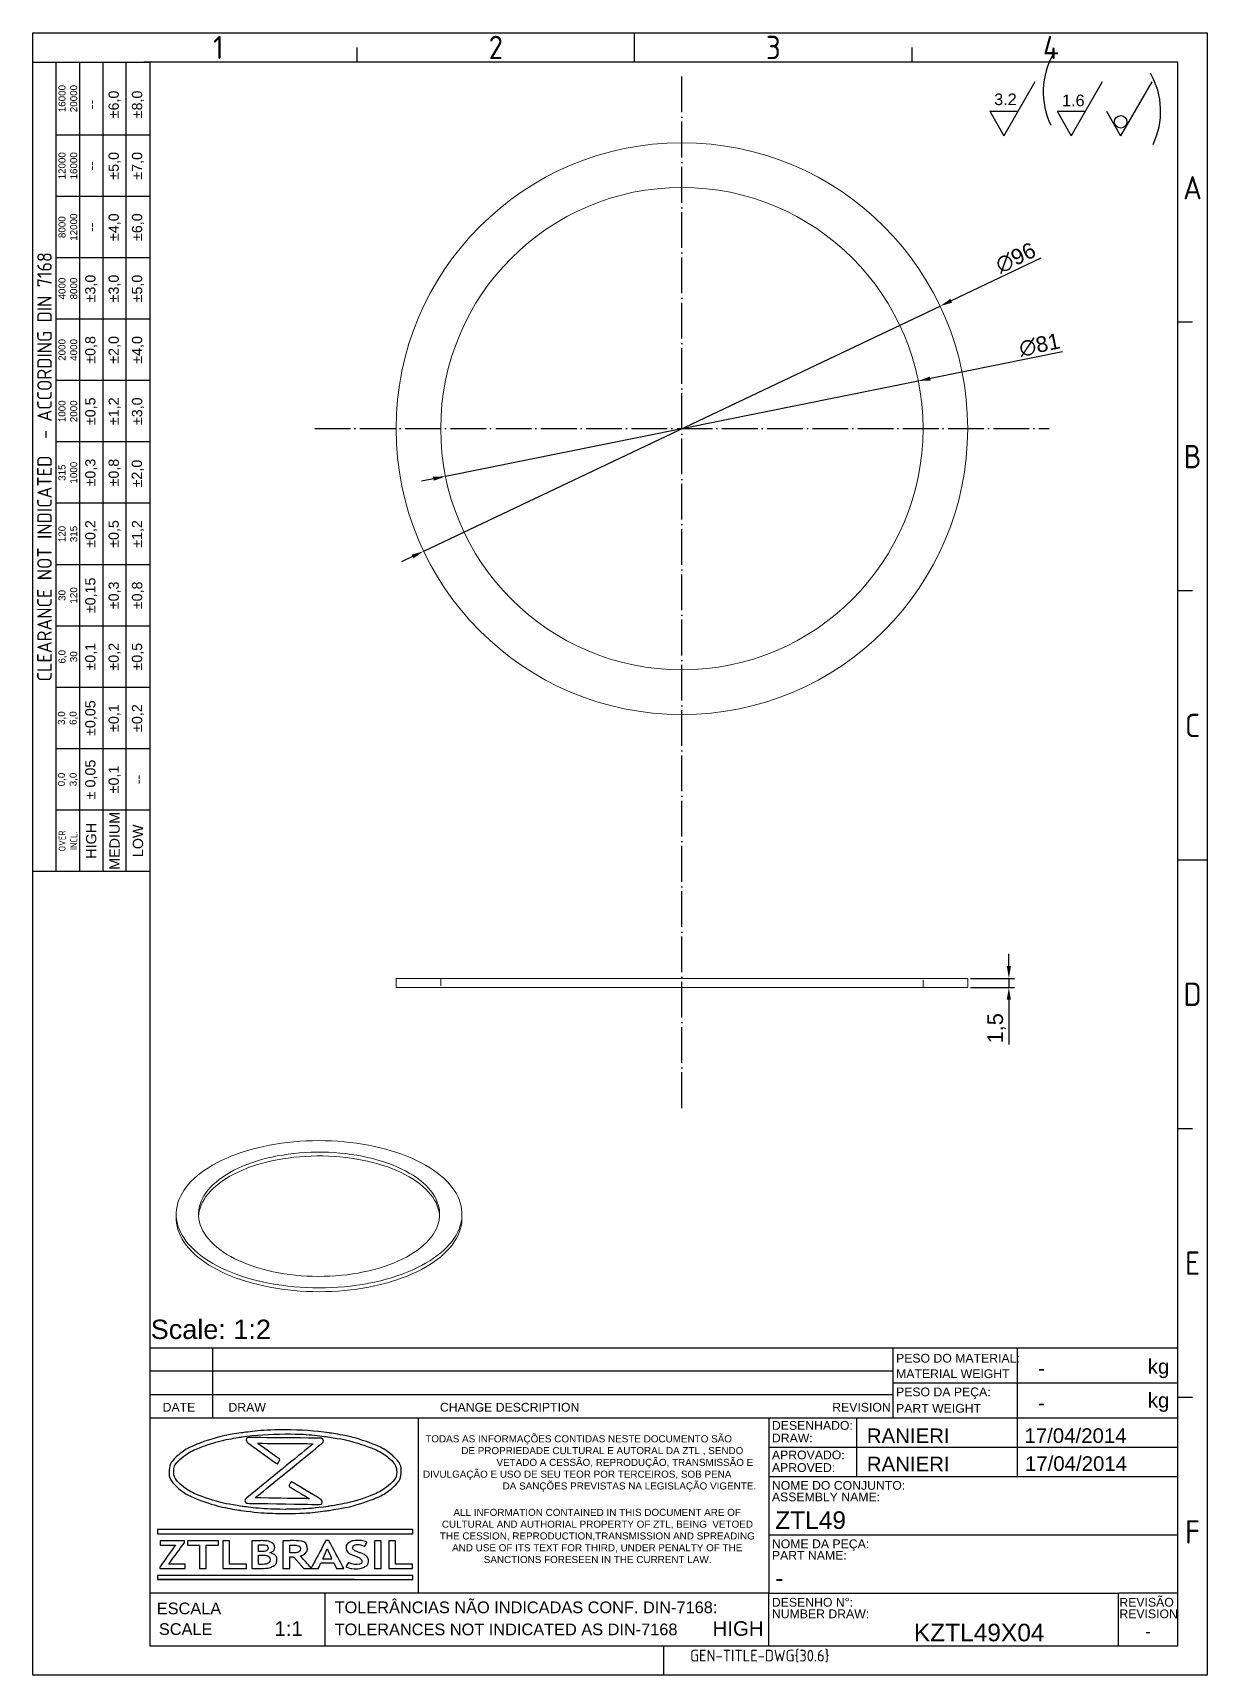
# Model space of a CAD drawing. Header units: millimetres. Extents: x 4337 to 4534, y 1258 to 1534.
import ezdxf
from ezdxf.enums import TextEntityAlignment as Align

# ---------------------------------------------------------------- set-up
doc = ezdxf.new("R2010")
doc.units = ezdxf.units.MM
for name, pattern in [('ACAD_ISO02W100', [15, 12, -3]), ('ACAD_ISO04W100', [30, 24, -3, 0, -3]), ('HIDDEN', [1.905, 1.27, -0.635])]:
    doc.linetypes.add(name, pattern=pattern)
for name, color, linetype, lineweight in [('AM_4', 1, 'ACAD_ISO04W100', 25), ('AM_5', 5, 'Continuous', 25), ('AM_8', 40, 'ACAD_ISO02W100', 35)]:
    doc.layers.add(name, color=color, linetype=linetype, lineweight=lineweight)
doc.layers.add('Camada 1', color=7, linetype='Continuous')
doc.styles.add('ACISOTS', font='isocp.shx', dxfattribs={"height": 1})
doc.styles.get("Standard").update_dxf_attribs({"font": 'arial.ttf'})
doc.dimstyles.new('ISO-25', dxfattribs={"dimscale": 0.75, "dimtxt": 3.5, "dimasz": 2.75, "dimexe": 1.25, "dimexo": 0.625, "dimtad": 1, "dimtxsty": 'Standard', "dimcen": 2.5, "dimadec": 0, "dimazin": 0, "dimtfac": 1, "dimtmove": 0, "dimatfit": 3, "dimfxl": 1, "dimarcsym": 0})

msp = doc.modelspace()

# ---------------------------------------------------------------- texts
at = {"color": 135, "lineweight": 25, "style": 'ACISOTS'}
for s, p in [('1', (4367.781, 1531.393)), ('2', (4414.389, 1531.393)), ('3', (4460.997, 1531.393)), ('4', (4507.606, 1531.393)), ('A', (4531.4, 1507.843)), ('B', (4531.4, 1462.707)), ('C', (4531.4, 1417.571)), ('D', (4531.4, 1372.434)), ('E', (4531.4, 1327.298)), ('F', (4531.4, 1282.161))]:
    msp.add_text(s, height=3.925, dxfattribs=at).set_placement(p, align=Align.MIDDLE)
for s, height, p in [('PESO DO MATERIAL:', 1.47184, (4481.604, 1310.595)), ('kg', 2.4531, (4523.877, 1308.714)), ('MATERIAL WEIGHT', 1.47184, (4481.604, 1307.988)), ('PESO DA PEÇA:', 1.47184, (4481.604, 1304.938)), ('kg', 2.4531, (4523.877, 1303.054)), ('DATE', 1.4718, (4358.425, 1302.364)), ('DRAW', 1.4718, (4369.482, 1302.364)), ('CHANGE DESCRIPTION', 1.47184, (4404.996, 1302.364)), ('REVISION', 1.4718, (4470.884, 1302.364)), ('PART WEIGHT', 1.47184, (4481.604, 1302.192)), ('DESENHADO:', 1.4718, (4460.755, 1299.314)), ('DRAW:', 1.4718, (4460.755, 1297.196)), ('APROVADO:', 1.4718, (4460.755, 1294.357)), ('APROVED:', 1.4718, (4460.755, 1292.24)), ('NOME DO CONJUNTO:', 1.47184, (4460.755, 1289.245)), ('ASSEMBLY NAME:', 1.47184, (4460.755, 1287.307)), ('NOME DA PEÇA:', 1.47184, (4460.755, 1279.432)), ('PART NAME:', 1.4718, (4460.755, 1277.494)), ('DESENHO N%%d:', 1.47184, (4460.755, 1269.62)), ('REVISÃO', 1.4718, (4519.112, 1269.62)), ('ESCALA', 1.9625, (4357.441, 1268.343)), ('TOLERÂNCIAS NÃO INDICADAS CONF. DIN-7168:', 1.96246, (4387.313, 1268.526)), ('NUMBER DRAW:', 1.47184, (4460.755, 1267.682)), ('REVISION', 1.4718, (4519.112, 1267.682)), ('SCALE', 1.9625, (4357.795, 1264.876)), ('TOLERANCES NOT INDICATED AS DIN-7168', 1.96246, (4387.313, 1264.822))]:
    msp.add_text(s, height=height).set_placement(p)
at = {"color": 135, "lineweight": 25, "attachment_point": 5, "rotation": 90}
for s, insert, char_height, width in [('16000\\P20000', (4342.514, 1522.807), 1.1775, 12.26534), ('--', (4346.439, 1521.826), 1.7171, 10.30289), ('±6,0', (4350.364, 1521.826), 1.7171, 10.30289), ('±8,0', (4354.289, 1521.826), 1.7171, 10.30289), ('12000\\P16000', (4342.514, 1511.523), 1.1775, 10.30289), ('±5,0', (4350.364, 1511.523), 1.7171, 10.30289), ('±7,0', (4354.289, 1511.523), 1.7171, 10.30289), ('--', (4346.439, 1511.523), 1.7171, 10.30289), ('8000\\P12000', (4342.514, 1501.22), 1.1775, 10.30289), ('±4,0', (4350.364, 1501.22), 1.7171, 10.30289), ('±6,0', (4354.289, 1501.22), 1.7171, 10.30289), ('--', (4346.439, 1501.22), 1.7171, 10.30289), ('{\\Fisocp.shx|c0;CLEARANCE NOT INDICATED  - ACCORDING DIN 7168}', (4338.589, 1460.99), 2.45307, 135.90001), ('4000\\P8000', (4342.514, 1490.917), 1.1775, 10.30289), ('±3,0', (4346.439, 1490.917), 1.7171, 10.30289), ('±3,0', (4350.364, 1490.917), 1.7171, 10.30289), ('±5,0', (4354.289, 1490.917), 1.7171, 10.30289), ('2000\\P4000', (4342.514, 1480.614), 1.1775, 10.30289), ('±0,8', (4346.439, 1480.614), 1.7171, 10.30289), ('±2,0', (4350.364, 1480.614), 1.7171, 10.30289), ('±4,0', (4354.289, 1480.614), 1.7171, 10.30289), ('±0,5', (4346.439, 1470.311), 1.7171, 10.30289), ('±1,2', (4350.364, 1470.311), 1.7171, 10.30289), ('±3,0', (4354.289, 1470.311), 1.7171, 10.30289), ('1000\\P2000', (4342.514, 1470.311), 1.1775, 10.30289), ('315\\P1000', (4342.514, 1460.009), 1.1775, 10.30289), ('±0,3', (4346.439, 1460.009), 1.7171, 10.30289), ('±0,8', (4350.364, 1460.009), 1.7171, 10.30289), ('±2,0', (4354.256, 1459.854), 1.7171, 10.30289), ('120\\P315', (4342.514, 1449.706), 1.1775, 10.30289), ('±0,2', (4346.439, 1449.706), 1.7171, 10.30289), ('±0,5', (4350.364, 1449.706), 1.7171, 10.30289), ('±1,2', (4354.289, 1449.706), 1.7171, 10.30289), ('±0,15', (4346.439, 1439.403), 1.7171, 10.30289), ('30\\P120', (4342.514, 1439.403), 1.1775, 10.30289), ('±0,3', (4350.364, 1439.403), 1.7171, 10.30289), ('±0,8', (4354.289, 1439.403), 1.7171, 10.30289), ('±0,1', (4346.439, 1429.1), 1.7171, 10.30289), ('±0,2', (4350.364, 1429.1), 1.7171, 10.30289), ('±0,5', (4354.289, 1429.1), 1.7171, 10.30289), ('6,0\\P30', (4342.514, 1429.1), 1.1775, 10.30289), ('±0,05', (4346.439, 1418.797), 1.7171, 10.30289), ('±0,1', (4350.364, 1418.797), 1.7171, 10.30289), ('±0,2', (4354.289, 1418.797), 1.7171, 10.30289), ('3,0\\P6,0', (4342.514, 1418.797), 1.1775, 10.30289), ('± 0,05', (4346.439, 1408.494), 1.7171, 10.30289), ('0,0\\P3,0', (4342.514, 1408.494), 1.1775, 10.30289), ('\\pt4.79529;±0,1', (4350.364, 1408.494), 1.71715, 10.30289), ('--', (4354.289, 1408.494), 1.7171, 10.30289), ('HIGH', (4346.439, 1398.191), 1.7171, 10.30289), ('MEDIUM', (4350.364, 1398.191), 1.7171, 10.30289), ('LOW', (4354.289, 1398.191), 1.7171, 10.30289), ('{\\Fisocp.shx|c0;OVER\\PINCL.}', (4342.514, 1398.191), 1.17747, 10.30289)]:
    msp.add_mtext(s, dxfattribs=dict(at, insert=insert, char_height=char_height, width=width))
at = {"ltscale": 0.25, "insert": (4356.428, 1317.81), "char_height": 3.25, "attachment_point": 1}
msp.add_mtext_dynamic_manual_height_columns('Scale: 1:2', width=26.74894, gutter_width=12.5, heights=[0], dxfattribs=at)
at = {"linetype": 'Continuous', "char_height": 1.18729, "attachment_point": 1}
for s, width, gutter_width, heights, insert in [('\\pi1.3835;TODAS AS INFORMAÇÕES CONTIDAS NESTE DOCUMENTO SÃO \\P\\pi7.4287;DE PROPRIEDADE CULTURAL E AUTORAL DA ZTL , SENDO \\P\\pi13.334;VETADO A CESSÃO, REPRODUÇÃO, TRANSMISSÃO E \\P\\pi0.99825;DIVULGAÇÃO E USO DE SEU TEOR POR TERCEIROS, SOB PENA \\P\\pi14.37;DA SANÇÕES PREVISTAS NA LEGISLAÇÃO VIGENTE.', 57.54943, 0, [13.028], (4401.157, 1298.395)), ('\\pi2.5421;ALL INFORMATION CONTAINED IN THIS DOCUMENT ARE OF \\P\\pi0.60571;CULTURAL AND AUTHORIAL PROPERTY OF ZTL, BEING  VETOED \\P\\pi0.27001;THE CESSION, REPRODUCTION,TRANSMISSION AND SPREADING \\P\\pi2.3178;AND USE OF ITS TEXT FOR THIRD, UNDER PENALTY OF THE \\P\\pi7.6351;SANCTIONS FORESEEN IN THE CURRENT LAW.', 53.29567, 12.5, [0], (4404.722, 1286.044))]:
    msp.add_mtext_dynamic_manual_height_columns(s, width=width, gutter_width=gutter_width, heights=heights, dxfattribs=dict(at, insert=insert))
for p in [(4505.458, 1309.662), (4505.458, 1303.824)]:
    msp.add_attdef('-', text='', height=2.453).set_placement(p, align=Align.MIDDLE_LEFT)
for tag, p, height in [('RANIERI', (4476.7, 1297.081), 2.453), ('17/04/2014', (4503.17, 1297.109), 2.453), ('RANIERI', (4476.698, 1292.333), 2.453), ('17/04/2014', (4503.248, 1292.415), 2.453), ('ZTL49', (4461.31, 1282.676), 2.944), ('-', (4461.31, 1272.938), 2.944), ('KZTL49X04', (4484.591, 1263.805), 2.944)]:
    msp.add_attdef(tag, p, '', height=height)
for tag, height, p in [('1:1', 2.453, (4379.581, 1265.949)), ('HIGH', 2.453, (4455.069, 1265.949)), ('-', 1.919, (4523.902, 1265.47))]:
    msp.add_attdef(tag, text='', height=height).set_placement(p, align=Align.MIDDLE_CENTER)
at = {"color": 135, "style": 'ACISOTS'}
msp.add_attdef('GEN-TITLE-DWG{30.6}', (4447.018, 1260.423), '', height=1.962, dxfattribs=at)
at = {"layer": 'AM_5', "char_height": 1.9519, "attachment_point": 1}
for s, insert in [('3.2', (4498.076, 1523.661)), ('1.6', (4509.476, 1523.473))]:
    msp.add_mtext_dynamic_manual_height_columns(s, width=18.23779, gutter_width=12.5, heights=[0], dxfattribs=dict(at, insert=insert))

# ---------------------------------------------------------------- blocks, each defined once
blk = doc.blocks.new('*D40')
at = {"layer": 'AM_5', "color": 0, "lineweight": -2, "ltscale": 0.25, "transparency": 16777216}
for p, q in [((4505.92, 1496), (4490.86, 1488.85)), ((4402.27, 1446.82), (4489, 1487.97)), ((4400.4, 1445.93), (4398.54, 1445.05))]:
    blk.add_line(p, q, dxfattribs=at)
at = {"layer": 'AM_5', "color": 0, "ltscale": 0.25, "transparency": 16777216}
for points in [[(4490.71, 1489.17), (4491.01, 1488.54), (4489, 1487.97)], [(4400.26, 1446.24), (4400.55, 1445.62), (4402.27, 1446.82)]]:
    blk.add_solid(points, dxfattribs=at)
at = {"layer": 'Defpoints', "color": 0, "ltscale": 0.25, "transparency": 16777216}
for p in [(4489, 1487.97), (4402.27, 1446.82)]:
    blk.add_point(p, dxfattribs=at)
at = {"layer": 'AM_5', "color": 0, "ltscale": 0.25, "transparency": 16777216, "insert": (4501.71, 1496.08), "char_height": 2.625, "attachment_point": 5, "rotation": 25.3835}
blk.add_mtext('∅96', dxfattribs=at)
blk = doc.blocks.new('*D41')
at = {"layer": 'AM_5', "color": 0, "lineweight": -2, "ltscale": 0.25, "transparency": 16777216}
for p, q in [((4509.54, 1480.28), (4487.36, 1475.81)), ((4405.93, 1459.39), (4485.33, 1475.4)), ((4403.91, 1458.98), (4401.89, 1458.57))]:
    blk.add_line(p, q, dxfattribs=at)
at = {"layer": 'AM_5', "color": 0, "ltscale": 0.25, "transparency": 16777216}
for points in [[(4487.29, 1476.14), (4487.42, 1475.47), (4485.33, 1475.4)], [(4403.84, 1459.32), (4403.98, 1458.65), (4405.93, 1459.39)]]:
    blk.add_solid(points, dxfattribs=at)
at = {"layer": 'Defpoints', "color": 0, "ltscale": 0.25, "transparency": 16777216}
for p in [(4485.33, 1475.4), (4405.93, 1459.39)]:
    blk.add_point(p, dxfattribs=at)
at = {"layer": 'AM_5', "color": 0, "ltscale": 0.25, "transparency": 16777216, "insert": (4505.72, 1481.43), "char_height": 2.625, "attachment_point": 5, "rotation": 11.3987}
blk.add_mtext('∅81', dxfattribs=at)
blk = doc.blocks.new('*D42')
at = {"layer": 'AM_5', "color": 0, "lineweight": -2, "ltscale": 0.25, "transparency": 16777216}
for p, q in [((4500.55, 1377.16), (4500.55, 1379.22)), ((4494.1, 1375.09), (4501.48, 1375.09)), ((4494.1, 1373.59), (4501.48, 1373.59)), ((4500.55, 1375.09), (4500.55, 1373.59)), ((4500.55, 1371.53), (4500.55, 1363.98))]:
    blk.add_line(p, q, dxfattribs=at)
at = {"layer": 'AM_5', "color": 0, "ltscale": 0.25, "transparency": 16777216}
for points in [[(4500.2, 1377.16), (4500.89, 1377.16), (4500.55, 1375.09)], [(4500.2, 1371.53), (4500.89, 1371.53), (4500.55, 1373.59)]]:
    blk.add_solid(points, dxfattribs=at)
at = {"layer": 'Defpoints', "color": 0, "ltscale": 0.25, "transparency": 16777216}
for p in [(4493.63, 1375.09), (4493.63, 1373.59), (4500.55, 1373.59)]:
    blk.add_point(p, dxfattribs=at)
at = {"layer": 'AM_5', "color": 0, "ltscale": 0.25, "transparency": 16777216, "insert": (4498.5, 1366.72), "char_height": 2.625, "attachment_point": 5, "rotation": 90}
blk.add_mtext('1,5', dxfattribs=at)

# ---------------------------------------------------------------- dimensions: what is measured, and where the dimension line sits
at = {"layer": 'AM_5', "ltscale": 0.25}
for p1, p2, picture, middle in [((4402.266, 1446.818), (4488.999, 1487.971), '*D40', (4502.513, 1494.383)), ((4405.931, 1459.39), (4485.334, 1475.398), '*D41', (4506.09, 1479.583))]:
    dim = msp.add_diameter_dim_2p(p1=p1, p2=p2, dimstyle='ISO-25', dxfattribs=at)
    dim.commit()
    dim.dimension.update_dxf_attribs({"geometry": picture, "text_midpoint": middle, "dimtype": 163})
dim = msp.add_linear_dim(base=(4500.546, 1373.593), p1=(4493.633, 1375.093), p2=(4493.633, 1373.593), angle=90, dimstyle='ISO-25', dxfattribs=at)
dim.commit()
dim.dimension.update_dxf_attribs({"geometry": '*D42', "text_midpoint": (4498.5, 1366.723)})

# ---------------------------------------------------------------- linework, layer by layer
at = {"color": 135, "lineweight": 25}
for p, q in [((4336.627, 1258.121), (4336.627, 1533.846)), ((4336.627, 1533.846), (4533.853, 1533.846)), ((4437.693, 1528.94), (4437.693, 1533.846)), ((4533.853, 1533.846), (4533.853, 1258.121)), ((4391.085, 1528.94), (4391.085, 1531.393)), ((4484.301, 1528.94), (4484.301, 1531.393)), ((4340.552, 1393.04), (4340.552, 1528.94)), ((4344.476, 1528.94), (4344.476, 1393.04)), ((4348.401, 1528.94), (4348.401, 1393.04)), ((4352.326, 1393.04), (4352.326, 1528.94)), ((4356.251, 1516.674), (4340.552, 1516.674)), ((4356.251, 1506.372), (4340.552, 1506.372)), ((4356.251, 1496.069), (4340.552, 1496.069)), ((4356.251, 1485.766), (4340.552, 1485.766)), ((4531.4, 1485.275), (4528.947, 1485.275)), ((4356.251, 1475.463), (4340.552, 1475.463)), ((4356.251, 1465.16), (4340.552, 1465.16)), ((4356.251, 1454.857), (4340.552, 1454.857)), ((4356.251, 1444.554), (4340.552, 1444.554)), ((4531.4, 1440.139), (4528.947, 1440.139)), ((4356.251, 1434.251), (4340.552, 1434.251)), ((4356.251, 1423.948), (4340.552, 1423.948)), ((4356.251, 1413.646), (4340.552, 1413.646)), ((4356.251, 1403.343), (4340.552, 1403.343)), ((4528.947, 1395.002), (4533.853, 1395.002)), ((4531.4, 1349.866), (4528.947, 1349.866)), ((4531.4, 1304.729), (4528.947, 1304.729)), ((4442.599, 1258.121), (4442.599, 1263.027)), ((4533.853, 1258.121), (4336.627, 1258.121))]:
    msp.add_line(p, q, dxfattribs=at)
for p, q in [((4528.947, 1528.94), (4355.27, 1528.94)), ((4356.251, 1528.94), (4356.251, 1263.027)), ((4528.947, 1263.027), (4528.947, 1528.94)), ((4356.251, 1313.07), (4528.947, 1313.07)), ((4356.251, 1313.07), (4356.251, 1263.027)), ((4356.251, 1313.07), (4481.11, 1313.07)), ((4366.852, 1301.295), (4366.852, 1313.07)), ((4481.11, 1301.295), (4481.11, 1313.07)), ((4501.963, 1313.07), (4501.963, 1307.182)), ((4528.947, 1263.027), (4528.947, 1313.07)), ((4481.11, 1309.145), (4356.251, 1309.145)), ((4481.11, 1307.182), (4528.947, 1307.182)), ((4501.963, 1307.182), (4501.963, 1301.295)), ((4356.251, 1305.22), (4481.11, 1305.22)), ((4356.251, 1301.295), (4460.261, 1301.295)), ((4401.322, 1301.295), (4401.322, 1271.858)), ((4460.261, 1301.295), (4460.261, 1282.652)), ((4460.261, 1301.295), (4528.947, 1301.295)), ((4474.98, 1301.295), (4474.98, 1291.483)), ((4501.963, 1301.295), (4501.963, 1291.483)), ((4460.261, 1296.389), (4528.947, 1296.389)), ((4460.261, 1291.483), (4528.947, 1291.483)), ((4460.261, 1282.652), (4460.261, 1271.858)), ((4460.261, 1281.67), (4528.947, 1281.67)), ((4460.261, 1271.858), (4356.251, 1271.858)), ((4385.688, 1271.858), (4385.688, 1263.027)), ((4460.261, 1263.027), (4460.261, 1271.858)), ((4460.261, 1271.858), (4519.135, 1271.858)), ((4518.893, 1271.858), (4518.893, 1263.027)), ((4528.947, 1271.858), (4519.135, 1271.858)), ((4356.251, 1263.027), (4528.947, 1263.027)), ((4356.251, 1263.027), (4528.947, 1263.027))]:
    msp.add_line(p, q)
at = {"color": 7, "linetype": 'Continuous', "lineweight": 15}
for p, q in [((4397.633, 1375.093), (4397.633, 1373.593)), ((4397.633, 1375.093), (4493.633, 1375.093)), ((4397.633, 1373.593), (4493.633, 1373.593)), ((4493.633, 1373.593), (4493.633, 1375.093)), ((4360.701, 1335.503), (4360.701, 1334.86)), ((4408.701, 1334.86), (4408.701, 1335.503))]:
    msp.add_line(p, q, dxfattribs=at)
at = {"color": 7, "linetype": 'HIDDEN', "lineweight": 0}
for p, q in [((4405.133, 1375.093), (4405.133, 1373.593)), ((4486.133, 1373.593), (4486.133, 1375.093))]:
    msp.add_line(p, q, dxfattribs=at)
at = {"color": 135, "lineweight": 25}
msp.add_lwpolyline([(4356.251, 1528.94), (4356.251, 1393.04), (4336.627, 1393.04), (4336.627, 1528.94)], close=True, dxfattribs=at)
at = {"color": 7, "linetype": 'Continuous', "lineweight": 15, "flags": 128}
for points in [[(4373.5, 1324.57), (4374.45, 1324.326), (4375.42, 1324.103), (4376.408, 1323.903), (4377.412, 1323.725), (4378.431, 1323.571), (4379.462, 1323.44), (4380.503, 1323.332), (4381.552, 1323.248), (4382.608, 1323.189), (4383.667, 1323.153), (4384.729, 1323.142), (4385.79, 1323.154), (4386.85, 1323.191), (4387.905, 1323.252), (4388.954, 1323.337), (4389.995, 1323.446), (4391.025, 1323.579), (4392.043, 1323.734), (4393.046, 1323.913), (4394.034, 1324.115), (4395.003, 1324.338), (4395.951, 1324.584), (4396.878, 1324.851), (4397.781, 1325.139), (4398.658, 1325.447), (4399.508, 1325.775), (4400.329, 1326.122), (4401.119, 1326.487), (4401.878, 1326.87), (4402.602, 1327.269), (4403.292, 1327.685), (4403.945, 1328.117), (4404.561, 1328.562), (4405.137, 1329.021), (4405.674, 1329.493), (4406.169, 1329.977), (4406.623, 1330.472), (4407.033, 1330.976), (4407.4, 1331.489), (4407.723, 1332.01), (4408, 1332.538), (4408.232, 1333.072), (4408.418, 1333.61), (4408.557, 1334.152), (4408.65, 1334.697), (4408.695, 1335.244), (4408.694, 1335.791), (4408.646, 1336.337), (4408.551, 1336.882), (4408.409, 1337.424), (4408.221, 1337.962), (4407.987, 1338.495), (4407.707, 1339.023), (4407.382, 1339.543), (4407.013, 1340.056), (4406.6, 1340.56), (4406.144, 1341.054), (4405.646, 1341.537), (4405.108, 1342.008), (4404.529, 1342.467), (4403.911, 1342.912), (4403.256, 1343.342), (4402.565, 1343.757), (4401.838, 1344.156), (4401.078, 1344.538), (4400.286, 1344.902), (4399.464, 1345.248), (4398.612, 1345.575), (4397.734, 1345.882), (4396.829, 1346.169), (4395.901, 1346.435), (4394.952, 1346.679), (4393.982, 1346.902), (4392.994, 1347.102), (4391.989, 1347.28), (4390.971, 1347.434), (4389.94, 1347.565), (4388.899, 1347.673), (4387.849, 1347.757), (4386.794, 1347.816), (4385.734, 1347.852), (4384.673, 1347.863), (4383.611, 1347.851), (4382.552, 1347.814), (4381.496, 1347.753), (4380.447, 1347.668), (4379.407, 1347.559), (4378.376, 1347.427), (4377.359, 1347.271), (4376.355, 1347.092), (4375.368, 1346.891), (4374.399, 1346.667), (4373.45, 1346.421), (4372.523, 1346.154), (4371.621, 1345.866), (4370.743, 1345.558), (4369.893, 1345.23), (4369.072, 1344.884), (4368.282, 1344.518), (4367.524, 1344.135), (4366.799, 1343.736), (4366.11, 1343.32), (4365.456, 1342.889), (4364.841, 1342.443), (4364.264, 1341.984), (4363.728, 1341.512), (4363.232, 1341.028), (4362.779, 1340.534), (4362.368, 1340.029), (4362.001, 1339.516), (4361.679, 1338.995), (4361.401, 1338.467), (4361.169, 1337.933), (4360.984, 1337.395), (4360.844, 1336.853), (4360.752, 1336.308), (4360.706, 1335.761), (4360.707, 1335.215), (4360.755, 1334.668), (4360.851, 1334.124), (4360.992, 1333.582), (4361.18, 1333.043), (4361.415, 1332.51), (4361.695, 1331.982), (4362.019, 1331.462), (4362.389, 1330.949), (4362.802, 1330.445), (4363.257, 1329.951), (4363.755, 1329.468), (4364.294, 1328.997), (4364.873, 1328.538), (4365.49, 1328.093), (4366.145, 1327.663), (4366.837, 1327.248), (4367.563, 1326.849), (4368.323, 1326.467), (4369.115, 1326.103), (4369.938, 1325.757), (4370.789, 1325.43), (4371.668, 1325.123), (4372.572, 1324.836), (4373.5, 1324.57)], [(4375.25, 1326.278), (4376.12, 1326.056), (4377.009, 1325.855), (4377.916, 1325.676), (4378.838, 1325.52), (4379.775, 1325.386), (4380.722, 1325.276), (4381.678, 1325.19), (4382.642, 1325.127), (4383.61, 1325.088), (4384.581, 1325.073), (4385.552, 1325.082), (4386.521, 1325.115), (4387.486, 1325.172), (4388.444, 1325.253), (4389.394, 1325.357), (4390.333, 1325.485), (4391.259, 1325.635), (4392.17, 1325.808), (4393.064, 1326.004), (4393.939, 1326.222), (4394.792, 1326.46), (4395.622, 1326.72), (4396.427, 1327), (4397.205, 1327.299), (4397.954, 1327.617), (4398.673, 1327.954), (4399.36, 1328.307), (4400.013, 1328.678), (4400.631, 1329.064), (4401.212, 1329.464), (4401.755, 1329.879), (4402.259, 1330.307), (4402.722, 1330.746), (4403.144, 1331.197), (4403.524, 1331.657), (4403.86, 1332.126), (4404.153, 1332.603), (4404.4, 1333.087), (4404.602, 1333.576), (4404.759, 1334.07), (4404.869, 1334.567), (4404.933, 1335.066), (4404.95, 1335.566), (4404.921, 1336.066), (4404.845, 1336.564), (4404.723, 1337.061), (4404.555, 1337.553), (4404.342, 1338.041), (4404.083, 1338.523), (4403.779, 1338.998), (4403.432, 1339.466), (4403.041, 1339.924), (4402.609, 1340.371), (4402.135, 1340.808), (4401.621, 1341.232), (4401.068, 1341.644), (4400.478, 1342.041), (4399.851, 1342.423), (4399.189, 1342.789), (4398.494, 1343.138), (4397.768, 1343.47), (4397.011, 1343.784), (4396.226, 1344.078), (4395.414, 1344.353), (4394.578, 1344.607), (4393.719, 1344.841), (4392.839, 1345.053), (4391.941, 1345.243), (4391.026, 1345.41), (4390.096, 1345.555), (4389.154, 1345.677), (4388.202, 1345.775), (4387.242, 1345.85), (4386.276, 1345.9), (4385.306, 1345.927), (4384.335, 1345.93), (4383.365, 1345.909), (4382.397, 1345.864), (4381.435, 1345.796), (4380.481, 1345.703), (4379.536, 1345.587), (4378.603, 1345.448), (4377.685, 1345.286), (4376.782, 1345.102), (4375.898, 1344.895), (4375.033, 1344.667), (4374.191, 1344.418), (4373.374, 1344.148), (4372.582, 1343.858), (4371.818, 1343.549), (4371.084, 1343.222), (4370.381, 1342.877), (4369.711, 1342.515), (4369.075, 1342.136), (4368.476, 1341.743), (4367.913, 1341.335), (4367.39, 1340.914), (4366.906, 1340.48), (4366.463, 1340.035), (4366.062, 1339.579), (4365.704, 1339.115), (4365.39, 1338.641), (4365.12, 1338.161), (4364.895, 1337.674), (4364.715, 1337.183), (4364.582, 1336.687), (4364.495, 1336.189), (4364.454, 1335.689), (4364.46, 1335.189), (4364.512, 1334.69), (4364.611, 1334.192), (4364.756, 1333.698), (4364.947, 1333.207), (4365.184, 1332.722), (4365.465, 1332.243), (4365.79, 1331.772), (4366.159, 1331.309), (4366.571, 1330.856), (4367.025, 1330.414), (4367.519, 1329.983), (4368.052, 1329.565), (4368.624, 1329.161), (4369.233, 1328.771), (4369.877, 1328.397), (4370.556, 1328.039), (4371.267, 1327.699), (4372.009, 1327.376), (4372.78, 1327.072), (4373.578, 1326.787), (4374.402, 1326.522), (4375.25, 1326.278)], [(4404.941, 1335.181), (4404.921, 1335.423), (4404.845, 1335.922), (4404.723, 1336.418), (4404.555, 1336.91), (4404.342, 1337.398), (4404.083, 1337.88), (4403.779, 1338.356), (4403.432, 1338.823), (4403.041, 1339.281), (4402.609, 1339.728), (4402.135, 1340.165), (4401.621, 1340.59), (4401.068, 1341.001), (4400.478, 1341.398), (4399.851, 1341.78), (4399.189, 1342.146), (4398.494, 1342.495), (4397.768, 1342.827), (4397.011, 1343.141), (4396.226, 1343.435), (4395.414, 1343.71), (4394.578, 1343.964), (4393.719, 1344.198), (4392.839, 1344.41), (4391.941, 1344.6), (4391.026, 1344.767), (4390.096, 1344.912), (4389.154, 1345.034), (4388.202, 1345.132), (4387.242, 1345.207), (4386.276, 1345.258), (4385.306, 1345.285), (4384.335, 1345.287), (4383.365, 1345.266), (4382.397, 1345.221), (4381.435, 1345.153), (4380.481, 1345.06), (4379.536, 1344.944), (4378.603, 1344.805), (4377.685, 1344.643), (4376.782, 1344.459), (4375.898, 1344.252), (4375.033, 1344.024), (4374.191, 1343.775), (4373.374, 1343.505), (4372.582, 1343.215), (4371.818, 1342.906), (4371.084, 1342.579), (4370.381, 1342.234), (4369.711, 1341.872), (4369.075, 1341.494), (4368.476, 1341.1), (4367.913, 1340.692), (4367.39, 1340.271), (4366.906, 1339.837), (4366.463, 1339.392), (4366.062, 1338.937), (4365.704, 1338.472), (4365.39, 1337.998), (4365.12, 1337.518), (4364.895, 1337.031), (4364.715, 1336.54), (4364.582, 1336.044), (4364.495, 1335.546), (4364.46, 1335.181)], [(4360.701, 1334.86), (4360.707, 1334.572), (4360.755, 1334.025), (4360.851, 1333.481), (4360.992, 1332.939), (4361.18, 1332.4), (4361.415, 1331.867), (4361.695, 1331.339), (4362.019, 1330.819), (4362.389, 1330.306), (4362.802, 1329.802), (4363.257, 1329.308), (4363.755, 1328.825), (4364.294, 1328.354), (4364.873, 1327.895), (4365.49, 1327.45), (4366.145, 1327.02), (4366.837, 1326.605), (4367.563, 1326.206), (4368.323, 1325.824), (4369.115, 1325.46), (4369.938, 1325.114), (4370.789, 1324.787), (4371.668, 1324.48), (4372.572, 1324.193), (4373.5, 1323.927)], [(4373.5, 1323.927), (4374.45, 1323.683), (4375.42, 1323.46), (4376.408, 1323.26), (4377.412, 1323.083), (4378.431, 1322.928), (4379.462, 1322.797), (4380.503, 1322.689), (4381.552, 1322.606), (4382.608, 1322.546), (4383.667, 1322.51), (4384.729, 1322.499), (4385.79, 1322.511), (4386.85, 1322.548), (4387.905, 1322.609), (4388.954, 1322.694), (4389.995, 1322.803), (4391.025, 1322.936), (4392.043, 1323.091), (4393.046, 1323.27), (4394.034, 1323.472), (4395.003, 1323.695), (4395.951, 1323.941), (4396.878, 1324.208), (4397.781, 1324.496), (4398.658, 1324.804), (4399.508, 1325.132), (4400.329, 1325.479), (4401.119, 1325.844), (4401.878, 1326.227), (4402.602, 1326.627), (4403.292, 1327.042), (4403.945, 1327.474), (4404.561, 1327.919), (4405.137, 1328.379), (4405.674, 1328.85), (4406.169, 1329.334), (4406.623, 1329.829), (4407.033, 1330.333), (4407.4, 1330.846), (4407.723, 1331.367), (4408, 1331.895), (4408.232, 1332.429), (4408.418, 1332.967), (4408.557, 1333.51), (4408.65, 1334.054), (4408.695, 1334.601), (4408.701, 1334.86)]]:
    msp.add_lwpolyline(points, dxfattribs=at)
at = {"color": 7, "linetype": 'Continuous', "lineweight": 15}
for radius in [48, 40.5]:
    msp.add_circle((4445.633, 1467.394), radius, dxfattribs=at)
at = {"layer": 'AM_4', "ltscale": 0.25}
for p, q in [((4445.633, 1353.335), (4445.633, 1527.03)), ((4383.968, 1467.394), (4507.297, 1467.394))]:
    msp.add_line(p, q, dxfattribs=at)
at = {"layer": 'AM_5'}
for p, q in [((4504.932, 1525.608), (4499.715, 1516.572)), ((4516.23, 1525.608), (4511.013, 1516.572)), ((4524.538, 1525.608), (4519.321, 1516.572)), ((4497.343, 1520.679), (4502.086, 1520.679)), ((4497.343, 1520.679), (4499.715, 1516.572)), ((4508.642, 1520.679), (4513.385, 1520.679)), ((4508.642, 1520.679), (4511.013, 1516.572)), ((4516.95, 1520.679), (4519.321, 1516.572))]:
    msp.add_line(p, q, dxfattribs=at)
msp.add_circle((4519.33, 1518.899), 1.052, dxfattribs=at)
for centre, start, end in [((4519.087, 1523.941), 149.81687, 205.95777), ((4513.275, 1520.67), 334.04223, 30.18313)]:
    msp.add_arc(centre, 12.771, start, end, dxfattribs=at)
at = {"layer": 'AM_8', "color": 0, "linetype": 'Continuous'}
msp.add_line((4357.551, 1274.154), (4390.623, 1274.154), dxfattribs=at)
at = {"layer": 'Camada 1'}
for points, knots in [([(4379.008, 1299.307), (4381.612, 1299.307), (4384.101, 1299.125), (4386.375, 1298.795), (4386.375, 1298.795), (4388.738, 1298.452), (4390.869, 1297.949), (4392.657, 1297.325), (4392.657, 1297.325), (4394.492, 1296.684), (4395.973, 1295.911), (4396.985, 1295.046), (4396.985, 1295.046), (4397.97, 1294.204), (4398.515, 1293.273), (4398.515, 1292.288), (4398.515, 1292.288), (4398.515, 1291.303), (4397.97, 1290.371), (4396.985, 1289.529), (4396.985, 1289.529), (4395.973, 1288.664), (4394.492, 1287.891), (4392.657, 1287.251), (4392.657, 1287.251), (4390.869, 1286.627), (4388.738, 1286.123), (4386.375, 1285.78), (4386.375, 1285.78), (4384.101, 1285.45), (4381.612, 1285.268), (4379.008, 1285.268), (4379.008, 1285.268), (4376.403, 1285.268), (4373.914, 1285.45), (4371.64, 1285.78), (4371.64, 1285.78), (4369.277, 1286.123), (4367.146, 1286.627), (4365.358, 1287.251), (4365.358, 1287.251), (4363.523, 1287.891), (4362.043, 1288.664), (4361.03, 1289.529), (4361.03, 1289.529), (4360.045, 1290.371), (4359.5, 1291.303), (4359.5, 1292.288), (4359.5, 1292.288), (4359.5, 1293.273), (4360.045, 1294.204), (4361.03, 1295.046), (4361.03, 1295.046), (4362.043, 1295.911), (4363.523, 1296.684), (4365.358, 1297.325), (4365.358, 1297.325), (4367.146, 1297.949), (4369.277, 1298.452), (4371.64, 1298.795), (4371.64, 1298.795), (4373.914, 1299.125), (4376.403, 1299.307), (4379.008, 1299.307)], [0, 0, 0, 0, 0.0588235, 0.0588235, 0.0588235, 0.0882353, 0.1176471, 0.1176471, 0.1176471, 0.1470588, 0.1764706, 0.1764706, 0.1764706, 0.2058824, 0.2352941, 0.2352941, 0.2352941, 0.2647059, 0.2941176, 0.2941176, 0.2941176, 0.3235294, 0.3529412, 0.3529412, 0.3529412, 0.3823529, 0.4117647, 0.4117647, 0.4117647, 0.4411765, 0.4705882, 0.4705882, 0.4705882, 0.5, 0.5294118, 0.5294118, 0.5294118, 0.5588235, 0.5882353, 0.5882353, 0.5882353, 0.6176471, 0.6470588, 0.6470588, 0.6470588, 0.6764706, 0.7058824, 0.7058824, 0.7058824, 0.7352941, 0.7647059, 0.7647059, 0.7647059, 0.7941176, 0.8235294, 0.8235294, 0.8235294, 0.8529412, 0.8823529, 0.8823529, 0.8823529, 0.9411765, 1, 1, 1, 1]), ([(4379.008, 1298.615), (4376.449, 1298.615), (4374.007, 1298.437), (4371.781, 1298.114), (4371.781, 1298.114), (4369.467, 1297.779), (4367.385, 1297.289), (4365.643, 1296.681), (4365.643, 1296.681), (4363.948, 1296.089), (4362.582, 1295.391), (4361.652, 1294.623), (4361.652, 1294.623), (4360.769, 1293.894), (4360.281, 1293.105), (4360.281, 1292.288), (4360.281, 1292.288), (4360.281, 1291.471), (4360.769, 1290.681), (4361.652, 1289.953), (4361.652, 1289.953), (4362.582, 1289.185), (4363.948, 1288.486), (4365.643, 1287.894), (4365.643, 1287.894), (4367.385, 1287.286), (4369.467, 1286.796), (4371.781, 1286.461), (4371.781, 1286.461), (4374.007, 1286.138), (4376.449, 1285.96), (4379.008, 1285.96), (4379.008, 1285.96), (4381.567, 1285.96), (4384.008, 1286.138), (4386.235, 1286.461), (4386.235, 1286.461), (4388.548, 1286.796), (4390.63, 1287.286), (4392.372, 1287.894), (4392.372, 1287.894), (4394.067, 1288.486), (4395.433, 1289.185), (4396.363, 1289.953), (4396.363, 1289.953), (4397.246, 1290.681), (4397.734, 1291.471), (4397.734, 1292.288), (4397.734, 1292.288), (4397.734, 1293.105), (4397.246, 1293.894), (4396.363, 1294.623), (4396.363, 1294.623), (4395.433, 1295.391), (4394.067, 1296.089), (4392.372, 1296.681), (4392.372, 1296.681), (4390.63, 1297.289), (4388.548, 1297.779), (4386.234, 1298.114), (4386.234, 1298.114), (4384.008, 1298.437), (4381.566, 1298.615), (4379.008, 1298.615)], [0, 0, 0, 0, 0.0588235, 0.0588235, 0.0588235, 0.0882353, 0.1176471, 0.1176471, 0.1176471, 0.1470588, 0.1764706, 0.1764706, 0.1764706, 0.2058824, 0.2352941, 0.2352941, 0.2352941, 0.2647059, 0.2941176, 0.2941176, 0.2941176, 0.3235294, 0.3529412, 0.3529412, 0.3529412, 0.3823529, 0.4117647, 0.4117647, 0.4117647, 0.4411765, 0.4705882, 0.4705882, 0.4705882, 0.5, 0.5294118, 0.5294118, 0.5294118, 0.5588235, 0.5882353, 0.5882353, 0.5882353, 0.6176471, 0.6470588, 0.6470588, 0.6470588, 0.6764706, 0.7058824, 0.7058824, 0.7058824, 0.7352941, 0.7647059, 0.7647059, 0.7647059, 0.7941176, 0.8235294, 0.8235294, 0.8235294, 0.8529412, 0.8823529, 0.8823529, 0.8823529, 0.9411765, 1, 1, 1, 1]), ([(4377.385, 1293.782), (4377.385, 1293.782), (4372.712, 1297.131), (4372.712, 1297.131), (4372.712, 1297.131), (4372.364, 1297.381), (4372.505, 1298.013), (4372.915, 1298.01), (4372.915, 1298.01), (4372.915, 1298.01), (4384.985, 1297.913), (4384.985, 1297.913), (4384.985, 1297.913), (4385.381, 1297.91), (4385.528, 1297.312), (4385.205, 1297.049), (4385.205, 1297.049), (4385.205, 1297.049), (4373.968, 1287.894), (4373.968, 1287.894), (4373.968, 1287.894), (4373.968, 1287.894), (4383.075, 1287.748), (4383.075, 1287.748), (4383.075, 1287.748), (4383.075, 1287.748), (4380.012, 1289.593), (4380.012, 1289.593), (4380.012, 1289.593), (4379.811, 1289.715), (4379.609, 1289.836), (4379.785, 1290.257), (4379.785, 1290.257), (4379.96, 1290.678), (4380.162, 1290.557), (4380.363, 1290.435), (4380.363, 1290.435), (4380.363, 1290.435), (4384.955, 1287.669), (4384.955, 1287.669), (4384.955, 1287.669), (4385.331, 1287.442), (4385.198, 1286.768), (4384.775, 1286.775), (4384.775, 1286.775), (4384.775, 1286.775), (4372.706, 1286.969), (4372.706, 1286.969), (4372.706, 1286.969), (4372.31, 1286.975), (4372.166, 1287.57), (4372.488, 1287.833), (4372.488, 1287.833), (4372.488, 1287.833), (4383.713, 1296.978), (4383.713, 1296.978), (4383.713, 1296.978), (4383.713, 1296.978), (4374.358, 1297.053), (4374.358, 1297.053), (4374.358, 1297.053), (4374.358, 1297.053), (4377.789, 1294.595), (4377.789, 1294.595), (4377.789, 1294.595), (4377.98, 1294.458), (4378.171, 1294.321), (4377.969, 1293.914), (4377.969, 1293.914), (4377.767, 1293.508), (4377.576, 1293.645), (4377.385, 1293.782)], [0, 0, 0, 0, 0.0526316, 0.0526316, 0.0526316, 0.0789474, 0.1052632, 0.1052632, 0.1052632, 0.1315789, 0.1578947, 0.1578947, 0.1578947, 0.1842105, 0.2105263, 0.2105263, 0.2105263, 0.2368421, 0.2631579, 0.2631579, 0.2631579, 0.2894737, 0.3157895, 0.3157895, 0.3157895, 0.3421053, 0.3684211, 0.3684211, 0.3684211, 0.3947368, 0.4210526, 0.4210526, 0.4210526, 0.4473684, 0.4736842, 0.4736842, 0.4736842, 0.5, 0.5263158, 0.5263158, 0.5263158, 0.5526316, 0.5789474, 0.5789474, 0.5789474, 0.6052632, 0.6315789, 0.6315789, 0.6315789, 0.6578947, 0.6842105, 0.6842105, 0.6842105, 0.7105263, 0.7368421, 0.7368421, 0.7368421, 0.7631579, 0.7894737, 0.7894737, 0.7894737, 0.8157895, 0.8421053, 0.8421053, 0.8421053, 0.8684211, 0.8947368, 0.8947368, 0.8947368, 0.9473684, 1, 1, 1, 1]), ([(4357.635, 1282.559), (4357.635, 1282.559), (4400.381, 1282.559), (4400.381, 1282.559), (4400.381, 1282.559), (4400.381, 1282.559), (4400.465, 1282.559), (4400.465, 1282.559), (4400.465, 1282.559), (4400.465, 1282.559), (4400.465, 1282.475), (4400.465, 1282.475), (4400.465, 1282.475), (4400.465, 1282.475), (4400.465, 1281.919), (4400.465, 1281.919), (4400.465, 1281.919), (4400.465, 1281.919), (4400.465, 1281.835), (4400.465, 1281.835), (4400.465, 1281.835), (4400.465, 1281.835), (4400.381, 1281.835), (4400.381, 1281.835), (4400.381, 1281.835), (4400.381, 1281.835), (4357.635, 1281.835), (4357.635, 1281.835), (4357.635, 1281.835), (4357.635, 1281.835), (4357.551, 1281.835), (4357.551, 1281.835), (4357.551, 1281.835), (4357.551, 1281.835), (4357.551, 1281.919), (4357.551, 1281.919), (4357.551, 1281.919), (4357.551, 1281.919), (4357.551, 1282.475), (4357.551, 1282.475), (4357.551, 1282.475), (4357.551, 1282.475), (4357.551, 1282.559), (4357.551, 1282.559), (4357.551, 1282.559), (4357.551, 1282.559), (4357.635, 1282.559), (4357.635, 1282.559)], [0, 0, 0, 0, 0.0769231, 0.0769231, 0.0769231, 0.1153846, 0.1538462, 0.1538462, 0.1538462, 0.1923077, 0.2307692, 0.2307692, 0.2307692, 0.2692308, 0.3076923, 0.3076923, 0.3076923, 0.3461538, 0.3846154, 0.3846154, 0.3846154, 0.4230769, 0.4615385, 0.4615385, 0.4615385, 0.5, 0.5384615, 0.5384615, 0.5384615, 0.5769231, 0.6153846, 0.6153846, 0.6153846, 0.6538462, 0.6923077, 0.6923077, 0.6923077, 0.7307692, 0.7692308, 0.7692308, 0.7692308, 0.8076923, 0.8461538, 0.8461538, 0.8461538, 0.9230769, 1, 1, 1, 1]), ([(4357.976, 1276.053), (4357.976, 1276.053), (4357.976, 1276.317), (4357.976, 1276.317), (4357.976, 1276.317), (4357.976, 1276.317), (4360.591, 1279.934), (4360.591, 1279.934), (4360.591, 1279.934), (4360.591, 1279.934), (4358.02, 1279.934), (4358.02, 1279.934), (4358.02, 1279.934), (4358.02, 1279.934), (4358.02, 1280.661), (4358.02, 1280.661), (4358.02, 1280.661), (4358.02, 1280.661), (4362.107, 1280.661), (4362.107, 1280.661), (4362.107, 1280.661), (4362.107, 1280.661), (4362.107, 1280.396), (4362.107, 1280.396), (4362.107, 1280.396), (4362.107, 1280.396), (4359.484, 1276.78), (4359.484, 1276.78), (4359.484, 1276.78), (4359.484, 1276.78), (4362.201, 1276.78), (4362.201, 1276.78), (4362.201, 1276.78), (4362.201, 1276.78), (4362.201, 1276.053), (4362.201, 1276.053), (4362.201, 1276.053), (4362.201, 1276.053), (4357.976, 1276.053), (4357.976, 1276.053)], [0, 0, 0, 0, 0.0909091, 0.0909091, 0.0909091, 0.1363636, 0.1818182, 0.1818182, 0.1818182, 0.2272727, 0.2727273, 0.2727273, 0.2727273, 0.3181818, 0.3636364, 0.3636364, 0.3636364, 0.4090909, 0.4545455, 0.4545455, 0.4545455, 0.5, 0.5454545, 0.5454545, 0.5454545, 0.5909091, 0.6363636, 0.6363636, 0.6363636, 0.6818182, 0.7272727, 0.7272727, 0.7272727, 0.7727273, 0.8181818, 0.8181818, 0.8181818, 0.9090909, 1, 1, 1, 1]), ([(4365.736, 1279.934), (4365.736, 1279.934), (4365.736, 1276.053), (4365.736, 1276.053), (4365.736, 1276.053), (4365.736, 1276.053), (4364.623, 1276.053), (4364.623, 1276.053), (4364.623, 1276.053), (4364.623, 1276.053), (4364.623, 1279.934), (4364.623, 1279.934), (4364.623, 1279.934), (4364.623, 1279.934), (4362.629, 1279.934), (4362.629, 1279.934), (4362.629, 1279.934), (4362.629, 1279.934), (4362.629, 1280.661), (4362.629, 1280.661), (4362.629, 1280.661), (4362.629, 1280.661), (4367.819, 1280.661), (4367.819, 1280.661), (4367.819, 1280.661), (4367.819, 1280.661), (4367.819, 1279.934), (4367.819, 1279.934), (4367.819, 1279.934), (4367.819, 1279.934), (4365.736, 1279.934), (4365.736, 1279.934)], [0, 0, 0, 0, 0.1111111, 0.1111111, 0.1111111, 0.1666667, 0.2222222, 0.2222222, 0.2222222, 0.2777778, 0.3333333, 0.3333333, 0.3333333, 0.3888889, 0.4444444, 0.4444444, 0.4444444, 0.5, 0.5555556, 0.5555556, 0.5555556, 0.6111111, 0.6666667, 0.6666667, 0.6666667, 0.7222222, 0.7777778, 0.7777778, 0.7777778, 0.8888889, 1, 1, 1, 1]), ([(4368.546, 1276.053), (4368.546, 1276.053), (4368.546, 1280.661), (4368.546, 1280.661), (4368.546, 1280.661), (4368.546, 1280.661), (4369.659, 1280.661), (4369.659, 1280.661), (4369.659, 1280.661), (4369.659, 1280.661), (4369.659, 1276.78), (4369.659, 1276.78), (4369.659, 1276.78), (4369.659, 1276.78), (4372.493, 1276.78), (4372.493, 1276.78), (4372.493, 1276.78), (4372.493, 1276.78), (4372.493, 1276.053), (4372.493, 1276.053), (4372.493, 1276.053), (4372.493, 1276.053), (4368.546, 1276.053), (4368.546, 1276.053)], [0, 0, 0, 0, 0.1428571, 0.1428571, 0.1428571, 0.2142857, 0.2857143, 0.2857143, 0.2857143, 0.3571429, 0.4285714, 0.4285714, 0.4285714, 0.5, 0.5714286, 0.5714286, 0.5714286, 0.6428571, 0.7142857, 0.7142857, 0.7142857, 0.8571429, 1, 1, 1, 1]), ([(4375.308, 1276.053), (4375.308, 1276.053), (4373.39, 1276.053), (4373.39, 1276.053), (4373.39, 1276.053), (4373.39, 1276.053), (4373.39, 1280.657), (4373.39, 1280.657), (4373.39, 1280.657), (4374.236, 1280.686), (4374.828, 1280.701), (4375.166, 1280.701), (4375.166, 1280.701), (4375.818, 1280.701), (4376.326, 1280.599), (4376.693, 1280.394), (4376.693, 1280.394), (4377.06, 1280.19), (4377.242, 1279.898), (4377.242, 1279.52), (4377.242, 1279.52), (4377.242, 1279.155), (4376.979, 1278.866), (4376.455, 1278.654), (4376.455, 1278.654), (4377.234, 1278.455), (4377.624, 1278.044), (4377.624, 1277.421), (4377.624, 1277.421), (4377.624, 1277.002), (4377.407, 1276.67), (4376.978, 1276.423), (4376.978, 1276.423), (4376.547, 1276.177), (4375.99, 1276.053), (4375.308, 1276.053)], [0, 0, 0, 0, 0.1, 0.1, 0.1, 0.15, 0.2, 0.2, 0.2, 0.25, 0.3, 0.3, 0.3, 0.35, 0.4, 0.4, 0.4, 0.45, 0.5, 0.5, 0.5, 0.55, 0.6, 0.6, 0.6, 0.65, 0.7, 0.7, 0.7, 0.75, 0.8, 0.8, 0.8, 0.9, 1, 1, 1, 1]), ([(4374.503, 1280.004), (4374.503, 1280.004), (4374.503, 1278.899), (4374.503, 1278.899), (4374.503, 1278.899), (4374.674, 1278.892), (4374.854, 1278.887), (4375.042, 1278.887), (4375.042, 1278.887), (4375.767, 1278.887), (4376.129, 1279.087), (4376.129, 1279.487), (4376.129, 1279.487), (4376.129, 1279.842), (4375.801, 1280.019), (4375.142, 1280.019), (4375.142, 1280.019), (4374.968, 1280.019), (4374.755, 1280.013), (4374.503, 1280.004)], [0, 0, 0, 0, 0.1666667, 0.1666667, 0.1666667, 0.25, 0.3333333, 0.3333333, 0.3333333, 0.4166667, 0.5, 0.5, 0.5, 0.5833333, 0.6666667, 0.6666667, 0.6666667, 0.8333333, 1, 1, 1, 1]), ([(4382.142, 1276.053), (4382.142, 1276.053), (4380.469, 1277.956), (4380.469, 1277.956), (4380.469, 1277.956), (4380.301, 1277.958), (4380.066, 1277.965), (4379.762, 1277.978), (4379.762, 1277.978), (4379.762, 1277.978), (4379.762, 1276.053), (4379.762, 1276.053), (4379.762, 1276.053), (4379.762, 1276.053), (4378.607, 1276.053), (4378.607, 1276.053), (4378.607, 1276.053), (4378.607, 1276.053), (4378.607, 1280.661), (4378.607, 1280.661), (4378.607, 1280.661), (4378.669, 1280.661), (4378.91, 1280.668), (4379.331, 1280.684), (4379.331, 1280.684), (4379.75, 1280.7), (4380.088, 1280.708), (4380.345, 1280.708), (4380.345, 1280.708), (4381.937, 1280.708), (4382.733, 1280.255), (4382.733, 1279.349), (4382.733, 1279.349), (4382.733, 1279.076), (4382.622, 1278.828), (4382.403, 1278.604), (4382.403, 1278.604), (4382.184, 1278.38), (4381.907, 1278.222), (4381.573, 1278.129), (4381.573, 1278.129), (4381.573, 1278.129), (4383.426, 1276.053), (4383.426, 1276.053), (4383.426, 1276.053), (4383.426, 1276.053), (4382.142, 1276.053), (4382.142, 1276.053)], [0, 0, 0, 0, 0.0769231, 0.0769231, 0.0769231, 0.1153846, 0.1538462, 0.1538462, 0.1538462, 0.1923077, 0.2307692, 0.2307692, 0.2307692, 0.2692308, 0.3076923, 0.3076923, 0.3076923, 0.3461538, 0.3846154, 0.3846154, 0.3846154, 0.4230769, 0.4615385, 0.4615385, 0.4615385, 0.5, 0.5384615, 0.5384615, 0.5384615, 0.5769231, 0.6153846, 0.6153846, 0.6153846, 0.6538462, 0.6923077, 0.6923077, 0.6923077, 0.7307692, 0.7692308, 0.7692308, 0.7692308, 0.8076923, 0.8461538, 0.8461538, 0.8461538, 0.9230769, 1, 1, 1, 1]), ([(4379.762, 1279.95), (4379.762, 1279.95), (4379.762, 1278.67), (4379.762, 1278.67), (4379.762, 1278.67), (4379.968, 1278.658), (4380.126, 1278.651), (4380.234, 1278.651), (4380.234, 1278.651), (4380.698, 1278.651), (4381.039, 1278.699), (4381.254, 1278.796), (4381.254, 1278.796), (4381.47, 1278.893), (4381.578, 1279.079), (4381.578, 1279.359), (4381.578, 1279.359), (4381.578, 1279.585), (4381.462, 1279.744), (4381.23, 1279.833), (4381.23, 1279.833), (4380.999, 1279.923), (4380.636, 1279.968), (4380.139, 1279.968), (4380.139, 1279.968), (4380.019, 1279.968), (4379.893, 1279.963), (4379.762, 1279.95)], [0, 0, 0, 0, 0.125, 0.125, 0.125, 0.1875, 0.25, 0.25, 0.25, 0.3125, 0.375, 0.375, 0.375, 0.4375, 0.5, 0.5, 0.5, 0.5625, 0.625, 0.625, 0.625, 0.6875, 0.75, 0.75, 0.75, 0.875, 1, 1, 1, 1]), ([(4387.62, 1276.053), (4387.62, 1276.053), (4387.162, 1276.987), (4387.162, 1276.987), (4387.162, 1276.987), (4387.162, 1276.987), (4385.014, 1276.987), (4385.014, 1276.987), (4385.014, 1276.987), (4385.014, 1276.987), (4384.577, 1276.053), (4384.577, 1276.053), (4384.577, 1276.053), (4384.577, 1276.053), (4383.341, 1276.053), (4383.341, 1276.053), (4383.341, 1276.053), (4383.341, 1276.053), (4385.84, 1280.724), (4385.84, 1280.724), (4385.84, 1280.724), (4385.84, 1280.724), (4386.328, 1280.724), (4386.328, 1280.724), (4386.328, 1280.724), (4386.328, 1280.724), (4388.848, 1276.053), (4388.848, 1276.053), (4388.848, 1276.053), (4388.848, 1276.053), (4387.62, 1276.053), (4387.62, 1276.053)], [0, 0, 0, 0, 0.1111111, 0.1111111, 0.1111111, 0.1666667, 0.2222222, 0.2222222, 0.2222222, 0.2777778, 0.3333333, 0.3333333, 0.3333333, 0.3888889, 0.4444444, 0.4444444, 0.4444444, 0.5, 0.5555556, 0.5555556, 0.5555556, 0.6111111, 0.6666667, 0.6666667, 0.6666667, 0.7222222, 0.7777778, 0.7777778, 0.7777778, 0.8888889, 1, 1, 1, 1]), ([(4389.212, 1276.308), (4389.212, 1276.308), (4389.624, 1277.041), (4389.624, 1277.041), (4389.624, 1277.041), (4390.062, 1276.815), (4390.494, 1276.702), (4390.919, 1276.702), (4390.919, 1276.702), (4391.574, 1276.702), (4391.9, 1276.869), (4391.9, 1277.204), (4391.9, 1277.204), (4391.9, 1277.362), (4391.822, 1277.511), (4391.669, 1277.654), (4391.669, 1277.654), (4391.516, 1277.797), (4391.197, 1277.957), (4390.716, 1278.134), (4390.716, 1278.134), (4390.236, 1278.311), (4389.912, 1278.457), (4389.745, 1278.571), (4389.745, 1278.571), (4389.578, 1278.686), (4389.45, 1278.821), (4389.359, 1278.979), (4389.359, 1278.979), (4389.27, 1279.135), (4389.225, 1279.309), (4389.225, 1279.5), (4389.225, 1279.5), (4389.225, 1279.857), (4389.403, 1280.152), (4389.758, 1280.387), (4389.758, 1280.387), (4390.113, 1280.622), (4390.569, 1280.739), (4391.126, 1280.739), (4391.126, 1280.739), (4391.85, 1280.739), (4392.382, 1280.639), (4392.722, 1280.44), (4392.722, 1280.44), (4392.722, 1280.44), (4392.383, 1279.736), (4392.383, 1279.736), (4392.383, 1279.736), (4391.993, 1279.941), (4391.58, 1280.044), (4391.147, 1280.044), (4391.147, 1280.044), (4390.89, 1280.044), (4390.692, 1279.994), (4390.55, 1279.895), (4390.55, 1279.895), (4390.408, 1279.795), (4390.338, 1279.666), (4390.338, 1279.507), (4390.338, 1279.507), (4390.338, 1279.243), (4390.735, 1278.968), (4391.532, 1278.682), (4391.532, 1278.682), (4391.951, 1278.532), (4392.253, 1278.392), (4392.439, 1278.266), (4392.439, 1278.266), (4392.624, 1278.139), (4392.766, 1277.991), (4392.862, 1277.822), (4392.862, 1277.822), (4392.96, 1277.654), (4393.008, 1277.465), (4393.008, 1277.258), (4393.008, 1277.258), (4393.008, 1276.884), (4392.808, 1276.577), (4392.407, 1276.337), (4392.407, 1276.337), (4392.006, 1276.095), (4391.469, 1275.975), (4390.795, 1275.975), (4390.795, 1275.975), (4390.211, 1275.975), (4389.684, 1276.086), (4389.212, 1276.308)], [0, 0, 0, 0, 0.0434783, 0.0434783, 0.0434783, 0.0652174, 0.0869565, 0.0869565, 0.0869565, 0.1086957, 0.1304348, 0.1304348, 0.1304348, 0.1521739, 0.173913, 0.173913, 0.173913, 0.1956522, 0.2173913, 0.2173913, 0.2173913, 0.2391304, 0.2608696, 0.2608696, 0.2608696, 0.2826087, 0.3043478, 0.3043478, 0.3043478, 0.326087, 0.3478261, 0.3478261, 0.3478261, 0.3695652, 0.3913043, 0.3913043, 0.3913043, 0.4130435, 0.4347826, 0.4347826, 0.4347826, 0.4565217, 0.4782609, 0.4782609, 0.4782609, 0.5, 0.5217391, 0.5217391, 0.5217391, 0.5434783, 0.5652174, 0.5652174, 0.5652174, 0.5869565, 0.6086957, 0.6086957, 0.6086957, 0.6304348, 0.6521739, 0.6521739, 0.6521739, 0.673913, 0.6956522, 0.6956522, 0.6956522, 0.7173913, 0.7391304, 0.7391304, 0.7391304, 0.7608696, 0.7826087, 0.7826087, 0.7826087, 0.8043478, 0.826087, 0.826087, 0.826087, 0.8478261, 0.8695652, 0.8695652, 0.8695652, 0.8913043, 0.9130435, 0.9130435, 0.9130435, 0.9565217, 1, 1, 1, 1]), ([(4394.013, 1276.053), (4394.013, 1276.053), (4394.013, 1280.661), (4394.013, 1280.661), (4394.013, 1280.661), (4394.013, 1280.661), (4395.127, 1280.661), (4395.127, 1280.661), (4395.127, 1280.661), (4395.127, 1280.661), (4395.127, 1276.053), (4395.127, 1276.053), (4395.127, 1276.053), (4395.127, 1276.053), (4394.013, 1276.053), (4394.013, 1276.053)], [0, 0, 0, 0, 0.2, 0.2, 0.2, 0.3, 0.4, 0.4, 0.4, 0.5, 0.6, 0.6, 0.6, 0.8, 1, 1, 1, 1]), ([(4396.431, 1276.053), (4396.431, 1276.053), (4396.431, 1280.661), (4396.431, 1280.661), (4396.431, 1280.661), (4396.431, 1280.661), (4397.544, 1280.661), (4397.544, 1280.661), (4397.544, 1280.661), (4397.544, 1280.661), (4397.544, 1276.78), (4397.544, 1276.78), (4397.544, 1276.78), (4397.544, 1276.78), (4400.378, 1276.78), (4400.378, 1276.78), (4400.378, 1276.78), (4400.378, 1276.78), (4400.378, 1276.053), (4400.378, 1276.053), (4400.378, 1276.053), (4400.378, 1276.053), (4396.431, 1276.053), (4396.431, 1276.053)], [0, 0, 0, 0, 0.1428571, 0.1428571, 0.1428571, 0.2142857, 0.2857143, 0.2857143, 0.2857143, 0.3571429, 0.4285714, 0.4285714, 0.4285714, 0.5, 0.5714286, 0.5714286, 0.5714286, 0.6428571, 0.7142857, 0.7142857, 0.7142857, 0.8571429, 1, 1, 1, 1]), ([(4374.503, 1278.262), (4374.503, 1278.262), (4374.503, 1276.739), (4374.503, 1276.739), (4374.503, 1276.739), (4374.728, 1276.724), (4374.911, 1276.717), (4375.051, 1276.717), (4375.051, 1276.717), (4375.548, 1276.717), (4375.908, 1276.779), (4376.132, 1276.902), (4376.132, 1276.902), (4376.356, 1277.026), (4376.468, 1277.232), (4376.468, 1277.519), (4376.468, 1277.519), (4376.468, 1277.781), (4376.364, 1277.972), (4376.155, 1278.091), (4376.155, 1278.091), (4375.947, 1278.211), (4375.583, 1278.27), (4375.064, 1278.27), (4375.064, 1278.27), (4374.956, 1278.27), (4374.769, 1278.268), (4374.503, 1278.262)], [0, 0, 0, 0, 0.125, 0.125, 0.125, 0.1875, 0.25, 0.25, 0.25, 0.3125, 0.375, 0.375, 0.375, 0.4375, 0.5, 0.5, 0.5, 0.5625, 0.625, 0.625, 0.625, 0.6875, 0.75, 0.75, 0.75, 0.875, 1, 1, 1, 1]), ([(4386.084, 1279.315), (4386.084, 1279.315), (4385.331, 1277.613), (4385.331, 1277.613), (4385.331, 1277.613), (4385.331, 1277.613), (4386.837, 1277.613), (4386.837, 1277.613), (4386.837, 1277.613), (4386.837, 1277.613), (4386.084, 1279.315), (4386.084, 1279.315)], [0, 0, 0, 0, 0.25, 0.25, 0.25, 0.375, 0.5, 0.5, 0.5, 0.75, 1, 1, 1, 1]), ([(4357.635, 1274.878), (4357.635, 1274.878), (4400.381, 1274.878), (4400.381, 1274.878), (4400.381, 1274.878), (4400.381, 1274.878), (4400.465, 1274.878), (4400.465, 1274.878), (4400.465, 1274.878), (4400.465, 1274.878), (4400.465, 1274.794), (4400.465, 1274.794), (4400.465, 1274.794), (4400.465, 1274.794), (4400.465, 1274.238), (4400.465, 1274.238), (4400.465, 1274.238), (4400.465, 1274.238), (4400.465, 1274.154), (4400.465, 1274.154), (4400.465, 1274.154), (4400.465, 1274.154), (4400.381, 1274.154), (4400.381, 1274.154), (4400.381, 1274.154), (4400.381, 1274.154), (4357.635, 1274.154), (4357.635, 1274.154), (4357.635, 1274.154), (4357.635, 1274.154), (4357.551, 1274.154), (4357.551, 1274.154), (4357.551, 1274.154), (4357.551, 1274.154), (4357.551, 1274.238), (4357.551, 1274.238), (4357.551, 1274.238), (4357.551, 1274.238), (4357.551, 1274.794), (4357.551, 1274.794), (4357.551, 1274.794), (4357.551, 1274.794), (4357.551, 1274.878), (4357.551, 1274.878), (4357.551, 1274.878), (4357.551, 1274.878), (4357.635, 1274.878), (4357.635, 1274.878)], [0, 0, 0, 0, 0.0769231, 0.0769231, 0.0769231, 0.1153846, 0.1538462, 0.1538462, 0.1538462, 0.1923077, 0.2307692, 0.2307692, 0.2307692, 0.2692308, 0.3076923, 0.3076923, 0.3076923, 0.3461538, 0.3846154, 0.3846154, 0.3846154, 0.4230769, 0.4615385, 0.4615385, 0.4615385, 0.5, 0.5384615, 0.5384615, 0.5384615, 0.5769231, 0.6153846, 0.6153846, 0.6153846, 0.6538462, 0.6923077, 0.6923077, 0.6923077, 0.7307692, 0.7692308, 0.7692308, 0.7692308, 0.8076923, 0.8461538, 0.8461538, 0.8461538, 0.9230769, 1, 1, 1, 1])]:
    msp.add_open_spline(points, degree=3, knots=knots, dxfattribs=at)

msp.set_redraw_order([(e.dxf.handle, doc.entitydb.next_handle()) for e in msp.query("TEXT MTEXT ATTDEF DIMENSION ARC_DIMENSION")])  # texts and dimensions are drawn at this point

doc.saveas('drawing.dxf')
